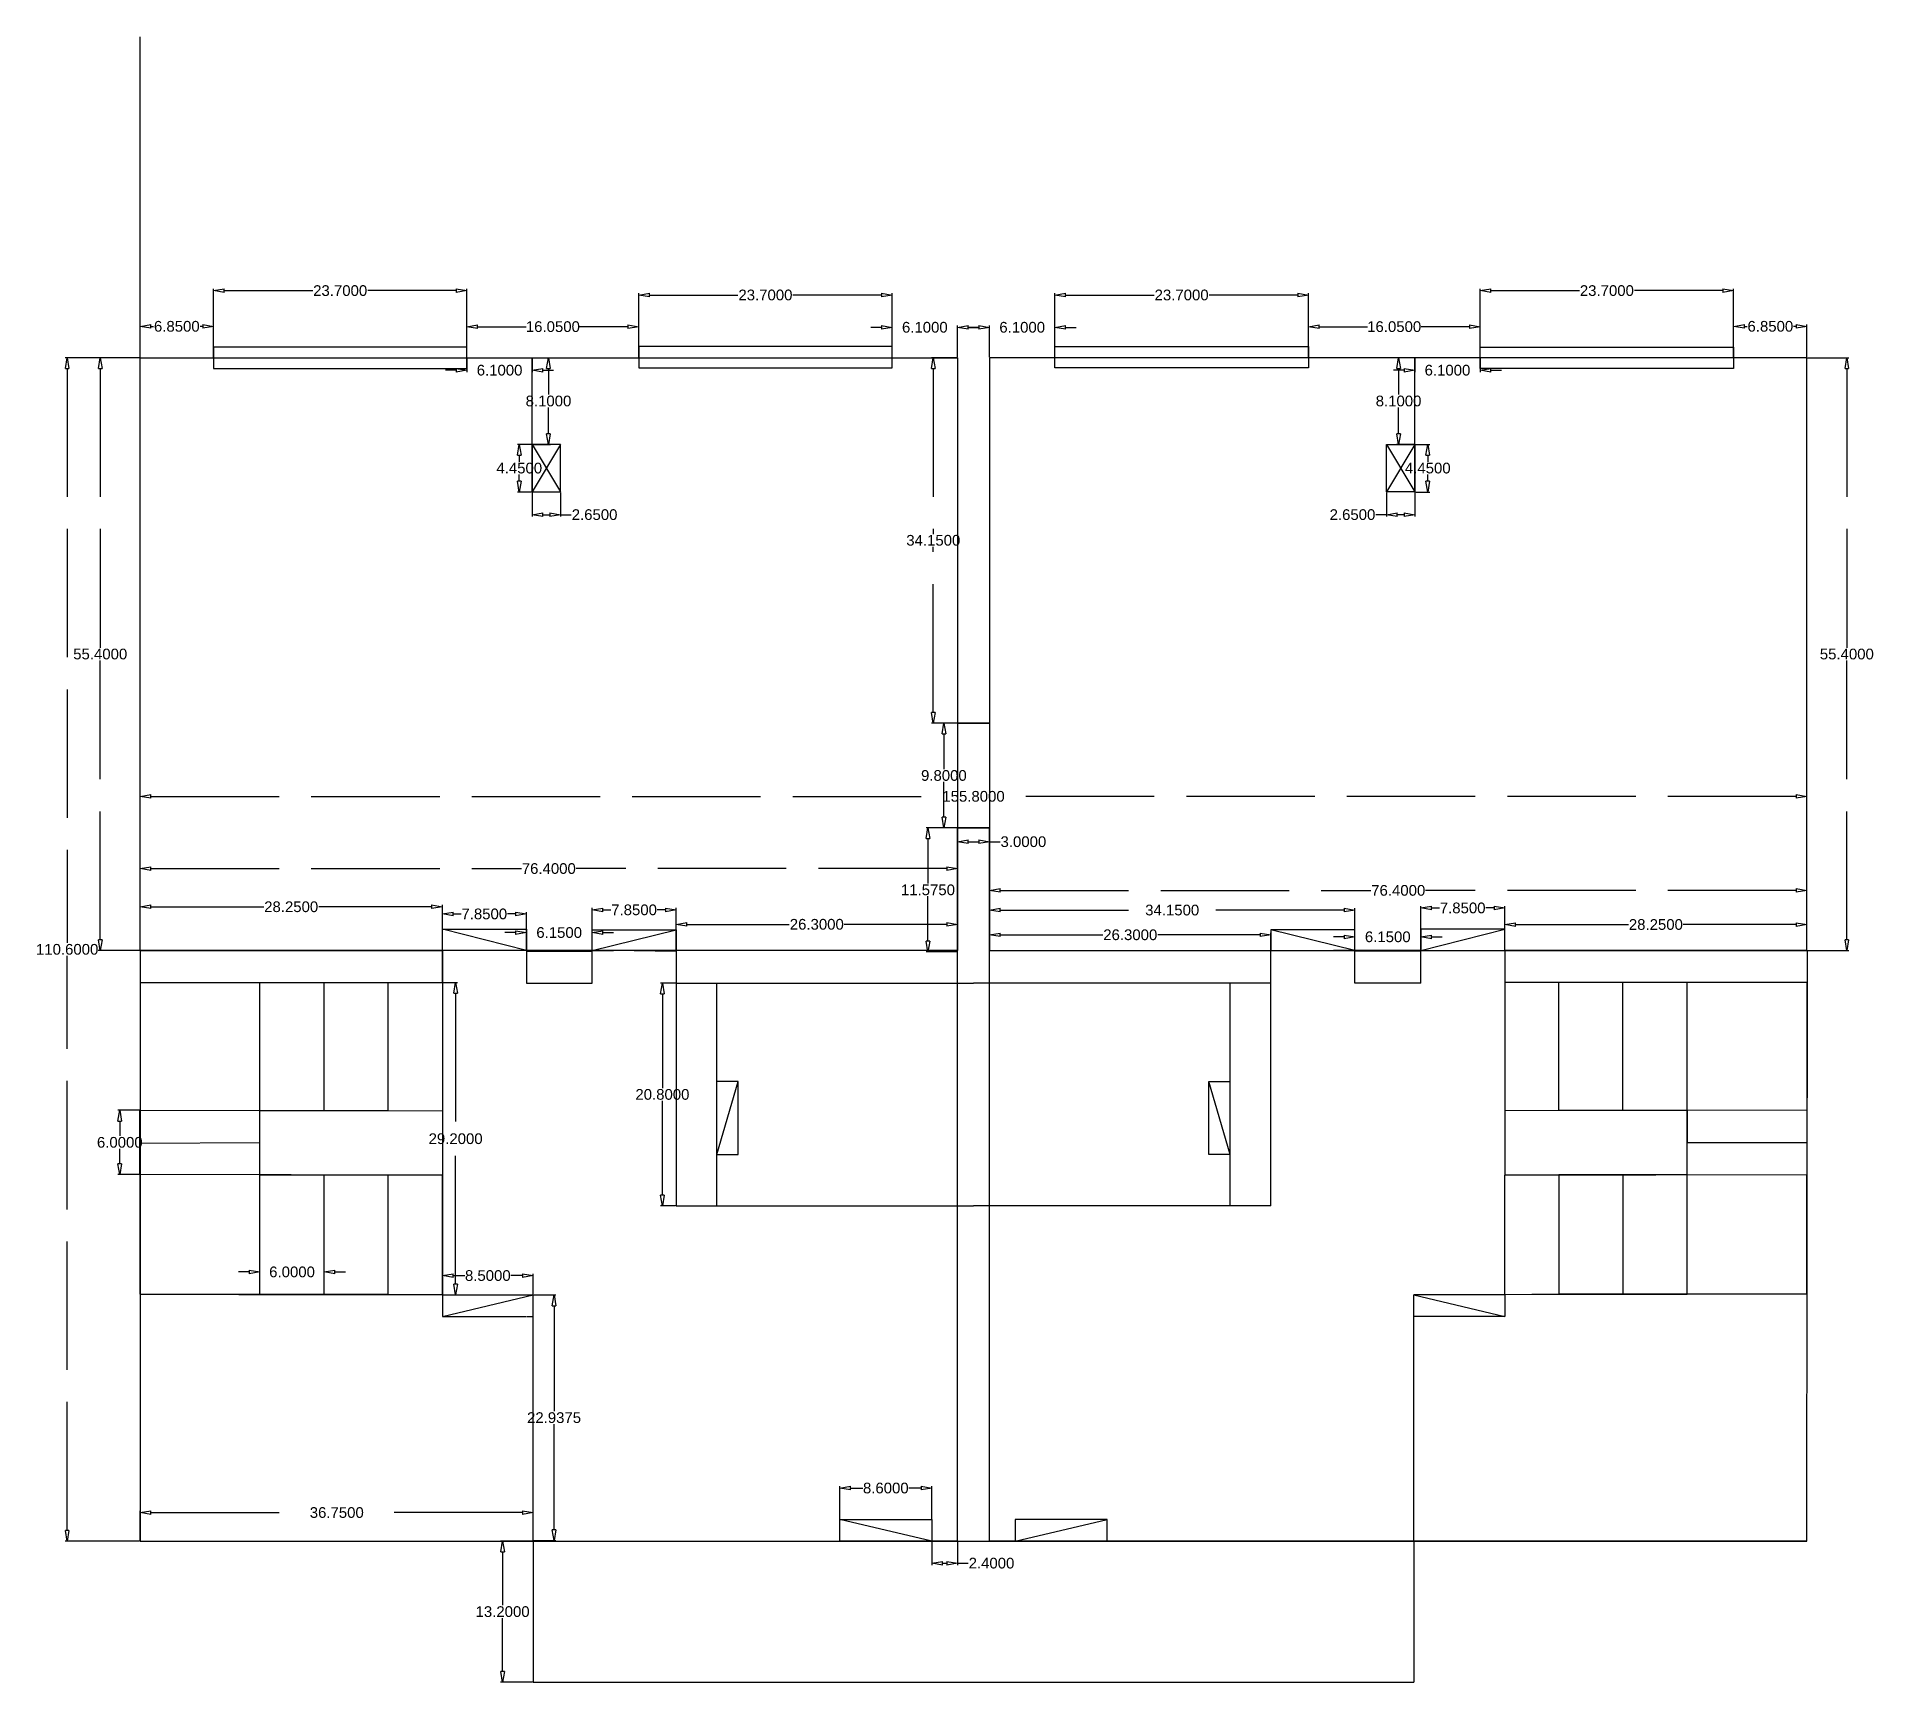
# Model space of a CAD drawing. Header units: inches. Extents: x -92 to 634, y 115 to 566.
# Drawn here: x 0.3 to 172, y 114.8 to 268.6 of the extents above; entities that cross this region are included whole.
import ezdxf

# ---------------------------------------------------------------- set-up
doc = ezdxf.new("R2010")
doc.units = ezdxf.units.IN
doc.header["$MEASUREMENT"] = 0
doc.linetypes.add('ACAD_ISO02W100', pattern=[15, 12, -3])
doc.linetypes.add('ACAD_ISO10W100', pattern=[18, 12, -3, 0, -3])
doc.styles.get("Standard").update_dxf_attribs({"font": 'Arial.ttf'})
doc.dimstyles.get("Standard").update_dxf_attribs({"dimtxt": 1, "dimasz": 1, "dimexe": 0.18, "dimexo": 0.0625, "dimgap": 0.09, "dimtad": 0, "dimtih": 1, "dimtoh": 1, "dimdec": 4, "dimzin": 0, "dimdsep": 46, "dimtxsty": 'Standard', "dimblk": 'CLOSEDBLANK', "dimblk1": 'CLOSEDBLANK', "dimblk2": 'CLOSEDBLANK', "dimcen": 0, "dimclrd": 4, "dimclre": 2, "dimadec": 0, "dimazin": 0, "dimtfac": 1, "dimtdec": 4, "dimtofl": 0, "dimtmove": 0, "dimatfit": 3, "dimldrblk": 'CLOSEDBLANK', "dimfxl": 1, "dimtolj": 1, "dimtzin": 0, "dimlwd": -3, "dimlwe": -3, "dimarcsym": 0})

msp = doc.modelspace()

# ---------------------------------------------------------------- blocks, each defined once
blk = doc.blocks.new('_ClosedBlank')
at = {"color": 0, "linetype": 'ByBlock', "lineweight": -2}
for p, q in [((-1, 0.17), (0, 0)), ((-1, 0.17), (-1, -0.17)), ((0, 0), (-1, -0.17))]:
    blk.add_line(p, q, dxfattribs=at)
blk = doc.blocks.new('*D3')
at = {"color": 2, "linetype": 'ACAD_ISO10W100', "lineweight": -3, "transparency": 16777216}
for p, q in [((10, 183.23), (10, 191)), ((86.4, 183.23), (86.4, 191))]:
    blk.add_line(p, q, dxfattribs=at)
at = {"color": 4, "linetype": 'ACAD_ISO02W100', "lineweight": -3, "transparency": 16777216}
for p, q in [((11, 190.82), (45.65, 190.82)), ((85.4, 190.82), (50.75, 190.82))]:
    blk.add_line(p, q, dxfattribs=at)
at = {"layer": 'Defpoints', "color": 0, "transparency": 16777216}
for p in [(86.4, 190.82), (10, 183.17), (86.4, 183.17)]:
    blk.add_point(p, dxfattribs=at)
at = {"color": 4, "lineweight": -3, "transparency": 16777216, "rotation": 180}
blk.add_blockref('_ClosedBlank', (10, 190.82), dxfattribs=at)
at = {"color": 4, "lineweight": -3, "transparency": 16777216}
blk.add_blockref('_ClosedBlank', (86.4, 190.82), dxfattribs=at)
at = {"color": 0, "transparency": 16777216, "insert": (48.2, 190.82), "char_height": 1, "attachment_point": 5}
blk.add_mtext('\\A1;76.4000', dxfattribs=at)
blk = doc.blocks.new('*D6')
at = {"color": 2, "linetype": 'ACAD_ISO10W100', "lineweight": -3, "transparency": 16777216}
for p, q in [((10, 183.23), (10, 187.43)), ((38.25, 183.23), (38.25, 187.43))]:
    blk.add_line(p, q, dxfattribs=at)
at = {"color": 4, "linetype": 'ACAD_ISO02W100', "lineweight": -3, "transparency": 16777216}
for p, q in [((11, 187.25), (21.56, 187.25)), ((37.25, 187.25), (26.69, 187.25))]:
    blk.add_line(p, q, dxfattribs=at)
at = {"layer": 'Defpoints', "color": 0, "transparency": 16777216}
for p in [(38.25, 187.25), (10, 183.17), (38.25, 183.17)]:
    blk.add_point(p, dxfattribs=at)
at = {"color": 4, "lineweight": -3, "transparency": 16777216, "rotation": 180}
blk.add_blockref('_ClosedBlank', (10, 187.25), dxfattribs=at)
at = {"color": 4, "lineweight": -3, "transparency": 16777216}
blk.add_blockref('_ClosedBlank', (38.25, 187.25), dxfattribs=at)
at = {"color": 0, "transparency": 16777216, "insert": (24.12, 187.25), "char_height": 1, "attachment_point": 5}
blk.add_mtext('\\A1;28.2500', dxfattribs=at)
blk = doc.blocks.new('*D7')
at = {"color": 2, "linetype": 'ACAD_ISO10W100', "lineweight": -3, "transparency": 16777216}
for p, q in [((38.25, 183.17), (38.25, 186.76)), ((46.1, 183.23), (46.1, 186.76))]:
    blk.add_line(p, q, dxfattribs=at)
at = {"color": 4, "linetype": 'ACAD_ISO02W100', "lineweight": -3, "transparency": 16777216}
for p, q in [((39.25, 186.58), (40.01, 186.58)), ((45.1, 186.58), (44.34, 186.58))]:
    blk.add_line(p, q, dxfattribs=at)
at = {"layer": 'Defpoints', "color": 0, "transparency": 16777216}
for p in [(46.1, 186.58), (38.25, 183.11), (46.1, 183.17)]:
    blk.add_point(p, dxfattribs=at)
at = {"color": 4, "lineweight": -3, "transparency": 16777216, "rotation": 180}
blk.add_blockref('_ClosedBlank', (38.25, 186.58), dxfattribs=at)
at = {"color": 4, "lineweight": -3, "transparency": 16777216}
blk.add_blockref('_ClosedBlank', (46.1, 186.58), dxfattribs=at)
at = {"color": 0, "transparency": 16777216, "insert": (42.17, 186.58), "char_height": 1, "attachment_point": 5}
blk.add_mtext('\\A1;7.8500', dxfattribs=at)
blk = doc.blocks.new('*D8')
at = {"color": 4, "linetype": 'ACAD_ISO02W100', "lineweight": -3, "transparency": 16777216}
for p, q in [((45.1, 184.84), (44.1, 184.84)), ((53.25, 184.84), (54.25, 184.84))]:
    blk.add_line(p, q, dxfattribs=at)
at = {"color": 2, "linetype": 'ACAD_ISO10W100', "lineweight": -3, "transparency": 16777216}
for p, q in [((46.1, 183.17), (46.1, 185.02)), ((52.25, 183.17), (52.25, 185.02))]:
    blk.add_line(p, q, dxfattribs=at)
at = {"layer": 'Defpoints', "color": 0, "transparency": 16777216}
for p in [(52.25, 184.84), (46.1, 183.11), (52.25, 183.11)]:
    blk.add_point(p, dxfattribs=at)
at = {"color": 4, "lineweight": -3, "transparency": 16777216}
blk.add_blockref('_ClosedBlank', (46.1, 184.84), dxfattribs=at)
at = {"color": 4, "lineweight": -3, "transparency": 16777216, "rotation": 180}
blk.add_blockref('_ClosedBlank', (52.25, 184.84), dxfattribs=at)
at = {"color": 0, "transparency": 16777216, "insert": (49.17, 184.84), "char_height": 1, "attachment_point": 5}
blk.add_mtext('\\A1;6.1500', dxfattribs=at)
blk = doc.blocks.new('*D9')
at = {"color": 2, "linetype": 'ACAD_ISO10W100', "lineweight": -3, "transparency": 16777216}
for p, q in [((52.25, 183.23), (52.25, 187.14)), ((60.1, 183.23), (60.1, 187.14))]:
    blk.add_line(p, q, dxfattribs=at)
at = {"color": 4, "linetype": 'ACAD_ISO02W100', "lineweight": -3, "transparency": 16777216}
for p, q in [((53.25, 186.96), (54.01, 186.96)), ((59.1, 186.96), (58.34, 186.96))]:
    blk.add_line(p, q, dxfattribs=at)
at = {"layer": 'Defpoints', "color": 0, "transparency": 16777216}
for p in [(60.1, 186.96), (52.25, 183.17), (60.1, 183.17)]:
    blk.add_point(p, dxfattribs=at)
at = {"color": 4, "lineweight": -3, "transparency": 16777216, "rotation": 180}
blk.add_blockref('_ClosedBlank', (52.25, 186.96), dxfattribs=at)
at = {"color": 4, "lineweight": -3, "transparency": 16777216}
blk.add_blockref('_ClosedBlank', (60.1, 186.96), dxfattribs=at)
at = {"color": 0, "transparency": 16777216, "insert": (56.17, 186.96), "char_height": 1, "attachment_point": 5}
blk.add_mtext('\\A1;7.8500', dxfattribs=at)
blk = doc.blocks.new('*D10')
at = {"color": 2, "linetype": 'ACAD_ISO10W100', "lineweight": -3, "transparency": 16777216}
for p, q in [((60.1, 183.23), (60.1, 185.79)), ((86.4, 183.17), (86.4, 185.79))]:
    blk.add_line(p, q, dxfattribs=at)
at = {"color": 4, "linetype": 'ACAD_ISO02W100', "lineweight": -3, "transparency": 16777216}
for p, q in [((61.1, 185.61), (70.68, 185.61)), ((85.4, 185.61), (75.82, 185.61))]:
    blk.add_line(p, q, dxfattribs=at)
at = {"layer": 'Defpoints', "color": 0, "transparency": 16777216}
for p in [(86.4, 185.61), (60.1, 183.17), (86.4, 183.11)]:
    blk.add_point(p, dxfattribs=at)
at = {"color": 4, "lineweight": -3, "transparency": 16777216, "rotation": 180}
blk.add_blockref('_ClosedBlank', (60.1, 185.61), dxfattribs=at)
at = {"color": 4, "lineweight": -3, "transparency": 16777216}
blk.add_blockref('_ClosedBlank', (86.4, 185.61), dxfattribs=at)
at = {"color": 0, "transparency": 16777216, "insert": (73.25, 185.61), "char_height": 1, "attachment_point": 5}
blk.add_mtext('\\A1;26.3000', dxfattribs=at)
blk = doc.blocks.new('*D11')
at = {"color": 2, "linetype": 'ACAD_ISO10W100', "lineweight": -3, "transparency": 16777216}
for p, q in [((9.94, 238.57), (6.09, 238.57)), ((9.94, 183.17), (6.09, 183.17))]:
    blk.add_line(p, q, dxfattribs=at)
at = {"color": 4, "linetype": 'ACAD_ISO02W100', "lineweight": -3, "transparency": 16777216}
for p, q in [((6.27, 237.57), (6.27, 211.47)), ((6.27, 184.17), (6.27, 210.27))]:
    blk.add_line(p, q, dxfattribs=at)
at = {"layer": 'Defpoints', "color": 0, "transparency": 16777216}
for p in [(10, 238.57), (6.27, 183.17), (10, 183.17)]:
    blk.add_point(p, dxfattribs=at)
at = {"color": 4, "lineweight": -3, "transparency": 16777216}
for p, rotation in [((6.27, 238.57), 90), ((6.27, 183.17), 270)]:
    blk.add_blockref('_ClosedBlank', p, dxfattribs=dict(at, rotation=rotation))
at = {"color": 0, "transparency": 16777216, "insert": (6.27, 210.87), "char_height": 1, "attachment_point": 5}
blk.add_mtext('\\A1;55.4000', dxfattribs=at)
blk = doc.blocks.new('*D12')
at = {"color": 2, "linetype": 'ACAD_ISO10W100', "lineweight": -3, "transparency": 16777216}
for p, q in [((10, 238.63), (10, 241.68)), ((16.85, 238.63), (16.85, 241.68))]:
    blk.add_line(p, q, dxfattribs=at)
at = {"color": 4, "linetype": 'ACAD_ISO02W100', "lineweight": -3, "transparency": 16777216}
for p, q in [((11, 241.5), (11.25, 241.5)), ((15.85, 241.5), (15.6, 241.5))]:
    blk.add_line(p, q, dxfattribs=at)
at = {"layer": 'Defpoints', "color": 0, "transparency": 16777216}
for p in [(16.85, 241.5), (10, 238.57), (16.85, 238.57)]:
    blk.add_point(p, dxfattribs=at)
at = {"color": 4, "lineweight": -3, "transparency": 16777216, "rotation": 180}
blk.add_blockref('_ClosedBlank', (10, 241.5), dxfattribs=at)
at = {"color": 4, "lineweight": -3, "transparency": 16777216}
blk.add_blockref('_ClosedBlank', (16.85, 241.5), dxfattribs=at)
at = {"color": 0, "transparency": 16777216, "insert": (13.43, 241.5), "char_height": 1, "attachment_point": 5}
blk.add_mtext('\\A1;6.8500', dxfattribs=at)
blk = doc.blocks.new('*D13')
at = {"color": 2, "linetype": 'ACAD_ISO10W100', "lineweight": -3, "transparency": 16777216}
for p, q in [((16.85, 238.7), (16.85, 245.02)), ((40.55, 238.63), (40.55, 245.02))]:
    blk.add_line(p, q, dxfattribs=at)
at = {"color": 4, "linetype": 'ACAD_ISO02W100', "lineweight": -3, "transparency": 16777216}
for p, q in [((17.85, 244.84), (26.13, 244.84)), ((39.55, 244.84), (31.27, 244.84))]:
    blk.add_line(p, q, dxfattribs=at)
at = {"layer": 'Defpoints', "color": 0, "transparency": 16777216}
for p in [(40.55, 244.84), (16.85, 238.63), (40.55, 238.57)]:
    blk.add_point(p, dxfattribs=at)
at = {"color": 4, "lineweight": -3, "transparency": 16777216, "rotation": 180}
blk.add_blockref('_ClosedBlank', (16.85, 244.84), dxfattribs=at)
at = {"color": 4, "lineweight": -3, "transparency": 16777216}
blk.add_blockref('_ClosedBlank', (40.55, 244.84), dxfattribs=at)
at = {"color": 0, "transparency": 16777216, "insert": (28.7, 244.84), "char_height": 1, "attachment_point": 5}
blk.add_mtext('\\A1;23.7000', dxfattribs=at)
blk = doc.blocks.new('*D14')
at = {"color": 2, "linetype": 'ACAD_ISO10W100', "lineweight": -3, "transparency": 16777216}
for p, q in [((40.55, 238.7), (40.55, 241.65)), ((56.6, 238.63), (56.6, 241.65))]:
    blk.add_line(p, q, dxfattribs=at)
at = {"color": 4, "linetype": 'ACAD_ISO02W100', "lineweight": -3, "transparency": 16777216}
for p, q in [((41.55, 241.47), (46.07, 241.47)), ((55.6, 241.47), (51.08, 241.47))]:
    blk.add_line(p, q, dxfattribs=at)
at = {"layer": 'Defpoints', "color": 0, "transparency": 16777216}
for p in [(56.6, 241.47), (40.55, 238.63), (56.6, 238.57)]:
    blk.add_point(p, dxfattribs=at)
at = {"color": 4, "lineweight": -3, "transparency": 16777216, "rotation": 180}
blk.add_blockref('_ClosedBlank', (40.55, 241.47), dxfattribs=at)
at = {"color": 4, "lineweight": -3, "transparency": 16777216}
blk.add_blockref('_ClosedBlank', (56.6, 241.47), dxfattribs=at)
at = {"color": 0, "transparency": 16777216, "insert": (48.58, 241.47), "char_height": 1, "attachment_point": 5}
blk.add_mtext('\\A1;16.0500', dxfattribs=at)
blk = doc.blocks.new('*D15')
at = {"color": 2, "linetype": 'ACAD_ISO10W100', "lineweight": -3, "transparency": 16777216}
for p, q in [((56.6, 238.63), (56.6, 244.61)), ((80.3, 238.63), (80.3, 244.61))]:
    blk.add_line(p, q, dxfattribs=at)
at = {"color": 4, "linetype": 'ACAD_ISO02W100', "lineweight": -3, "transparency": 16777216}
for p, q in [((57.6, 244.43), (65.88, 244.43)), ((79.3, 244.43), (71.02, 244.43))]:
    blk.add_line(p, q, dxfattribs=at)
at = {"layer": 'Defpoints', "color": 0, "transparency": 16777216}
for p in [(80.3, 244.43), (56.6, 238.57), (80.3, 238.57)]:
    blk.add_point(p, dxfattribs=at)
at = {"color": 4, "lineweight": -3, "transparency": 16777216, "rotation": 180}
blk.add_blockref('_ClosedBlank', (56.6, 244.43), dxfattribs=at)
at = {"color": 4, "lineweight": -3, "transparency": 16777216}
blk.add_blockref('_ClosedBlank', (80.3, 244.43), dxfattribs=at)
at = {"color": 0, "transparency": 16777216, "insert": (68.45, 244.43), "char_height": 1, "attachment_point": 5}
blk.add_mtext('\\A1;23.7000', dxfattribs=at)
blk = doc.blocks.new('*D16')
at = {"color": 4, "linetype": 'ACAD_ISO02W100', "lineweight": -3, "transparency": 16777216}
for p, q in [((79.3, 241.41), (78.3, 241.41)), ((87.4, 241.41), (88.4, 241.41))]:
    blk.add_line(p, q, dxfattribs=at)
at = {"color": 2, "linetype": 'ACAD_ISO10W100', "lineweight": -3, "transparency": 16777216}
for p, q in [((80.3, 238.7), (80.3, 241.59)), ((86.4, 238.63), (86.4, 241.59))]:
    blk.add_line(p, q, dxfattribs=at)
at = {"layer": 'Defpoints', "color": 0, "transparency": 16777216}
for p in [(86.4, 241.41), (80.3, 238.63), (86.4, 238.57)]:
    blk.add_point(p, dxfattribs=at)
at = {"color": 4, "lineweight": -3, "transparency": 16777216}
blk.add_blockref('_ClosedBlank', (80.3, 241.41), dxfattribs=at)
at = {"color": 4, "lineweight": -3, "transparency": 16777216, "rotation": 180}
blk.add_blockref('_ClosedBlank', (86.4, 241.41), dxfattribs=at)
at = {"color": 0, "transparency": 16777216, "insert": (83.35, 241.41), "char_height": 1, "attachment_point": 5}
blk.add_mtext('\\A1;6.1000', dxfattribs=at)
blk = doc.blocks.new('*D17')
at = {"color": 2, "linetype": 'ACAD_ISO10W100', "lineweight": -3, "transparency": 16777216}
for p, q in [((86.34, 238.57), (83.96, 238.57)), ((86.34, 204.42), (83.96, 204.42))]:
    blk.add_line(p, q, dxfattribs=at)
at = {"color": 4, "linetype": 'ACAD_ISO02W100', "lineweight": -3, "transparency": 16777216}
for p, q in [((84.14, 237.57), (84.14, 222.09)), ((84.14, 205.42), (84.14, 220.9))]:
    blk.add_line(p, q, dxfattribs=at)
at = {"layer": 'Defpoints', "color": 0, "transparency": 16777216}
for p in [(86.4, 238.57), (84.14, 204.42), (86.4, 204.42)]:
    blk.add_point(p, dxfattribs=at)
at = {"color": 4, "lineweight": -3, "transparency": 16777216}
for p, rotation in [((84.14, 238.57), 90), ((84.14, 204.42), 270)]:
    blk.add_blockref('_ClosedBlank', p, dxfattribs=dict(at, rotation=rotation))
at = {"color": 0, "transparency": 16777216, "insert": (84.14, 221.5), "char_height": 1, "attachment_point": 5}
blk.add_mtext('\\A1;34.1500', dxfattribs=at)
blk = doc.blocks.new('*D18')
at = {"color": 2, "linetype": 'ACAD_ISO10W100', "lineweight": -3, "transparency": 16777216}
for p, q in [((86.34, 204.42), (84.95, 204.42)), ((86.34, 194.62), (84.95, 194.62))]:
    blk.add_line(p, q, dxfattribs=at)
at = {"color": 4, "linetype": 'ACAD_ISO02W100', "lineweight": -3, "transparency": 16777216}
for p, q in [((85.13, 203.42), (85.13, 200.12)), ((85.13, 195.62), (85.13, 198.92))]:
    blk.add_line(p, q, dxfattribs=at)
at = {"layer": 'Defpoints', "color": 0, "transparency": 16777216}
for p in [(86.4, 204.42), (85.13, 194.62), (86.4, 194.62)]:
    blk.add_point(p, dxfattribs=at)
at = {"color": 4, "lineweight": -3, "transparency": 16777216}
for p, rotation in [((85.13, 204.42), 90), ((85.13, 194.62), 270)]:
    blk.add_blockref('_ClosedBlank', p, dxfattribs=dict(at, rotation=rotation))
at = {"color": 0, "transparency": 16777216, "insert": (85.13, 199.52), "char_height": 1, "attachment_point": 5}
blk.add_mtext('\\A1;9.8000', dxfattribs=at)
blk = doc.blocks.new('*D19')
at = {"color": 2, "linetype": 'ACAD_ISO10W100', "lineweight": -3, "transparency": 16777216}
for p, q in [((86.34, 194.62), (83.46, 194.62)), ((86.34, 183.05), (83.46, 183.05))]:
    blk.add_line(p, q, dxfattribs=at)
at = {"color": 4, "linetype": 'ACAD_ISO02W100', "lineweight": -3, "transparency": 16777216}
for p, q in [((83.64, 193.62), (83.64, 189.43)), ((83.64, 184.05), (83.64, 188.24))]:
    blk.add_line(p, q, dxfattribs=at)
at = {"layer": 'Defpoints', "color": 0, "transparency": 16777216}
for p in [(83.64, 194.62), (86.4, 194.62), (86.4, 183.05)]:
    blk.add_point(p, dxfattribs=at)
at = {"color": 4, "lineweight": -3, "transparency": 16777216}
for p, rotation in [((83.64, 194.62), 90), ((83.64, 183.05), 270)]:
    blk.add_blockref('_ClosedBlank', p, dxfattribs=dict(at, rotation=rotation))
at = {"color": 0, "transparency": 16777216, "insert": (83.64, 188.83), "char_height": 1, "attachment_point": 5}
blk.add_mtext('\\A1;11.5750', dxfattribs=at)
blk = doc.blocks.new('*D20')
at = {"color": 2, "linetype": 'ACAD_ISO10W100', "lineweight": -3, "transparency": 16777216}
for p, q in [((86.4, 194.56), (86.4, 193.15)), ((89.4, 194.56), (89.4, 193.15))]:
    blk.add_line(p, q, dxfattribs=at)
at = {"color": 4, "linetype": 'ACAD_ISO02W100', "lineweight": -3, "transparency": 16777216}
for p, q in [((87.4, 193.33), (88.4, 193.33)), ((89.4, 193.33), (90.4, 193.33))]:
    blk.add_line(p, q, dxfattribs=at)
at = {"layer": 'Defpoints', "color": 0, "transparency": 16777216}
for p in [(86.4, 194.62), (89.4, 194.62), (89.4, 193.33)]:
    blk.add_point(p, dxfattribs=at)
at = {"color": 4, "lineweight": -3, "transparency": 16777216, "rotation": 180}
blk.add_blockref('_ClosedBlank', (86.4, 193.33), dxfattribs=at)
at = {"color": 4, "lineweight": -3, "transparency": 16777216}
blk.add_blockref('_ClosedBlank', (89.4, 193.33), dxfattribs=at)
at = {"color": 0, "transparency": 16777216, "insert": (92.56, 193.33), "char_height": 1, "attachment_point": 5}
blk.add_mtext('\\A1;3.0000', dxfattribs=at)
blk = doc.blocks.new('*D21')
at = {"color": 2, "linetype": 'ACAD_ISO10W100', "lineweight": -3, "transparency": 16777216}
for p, q in [((46.65, 225.96), (46.65, 223.72)), ((49.3, 225.96), (49.3, 223.72))]:
    blk.add_line(p, q, dxfattribs=at)
at = {"color": 4, "linetype": 'ACAD_ISO02W100', "lineweight": -3, "transparency": 16777216}
for p, q in [((47.65, 223.9), (48.3, 223.9)), ((49.3, 223.9), (50.3, 223.9))]:
    blk.add_line(p, q, dxfattribs=at)
at = {"layer": 'Defpoints', "color": 0, "transparency": 16777216}
for p in [(46.65, 226.02), (49.3, 226.02), (49.3, 223.9)]:
    blk.add_point(p, dxfattribs=at)
at = {"color": 4, "lineweight": -3, "transparency": 16777216, "rotation": 180}
blk.add_blockref('_ClosedBlank', (46.65, 223.9), dxfattribs=at)
at = {"color": 4, "lineweight": -3, "transparency": 16777216}
blk.add_blockref('_ClosedBlank', (49.3, 223.9), dxfattribs=at)
at = {"color": 0, "transparency": 16777216, "insert": (52.48, 223.9), "char_height": 1, "attachment_point": 5}
blk.add_mtext('\\A1;2.6500', dxfattribs=at)
blk = doc.blocks.new('*D22')
at = {"color": 2, "linetype": 'ACAD_ISO10W100', "lineweight": -3, "transparency": 16777216}
for p, q in [((46.59, 230.47), (45.26, 230.47)), ((46.59, 226.02), (45.26, 226.02))]:
    blk.add_line(p, q, dxfattribs=at)
at = {"color": 4, "linetype": 'ACAD_ISO02W100', "lineweight": -3, "transparency": 16777216}
for p, q in [((45.44, 229.47), (45.44, 228.84)), ((45.44, 227.02), (45.44, 227.65))]:
    blk.add_line(p, q, dxfattribs=at)
at = {"layer": 'Defpoints', "color": 0, "transparency": 16777216}
for p in [(46.65, 230.47), (45.44, 226.02), (46.65, 226.02)]:
    blk.add_point(p, dxfattribs=at)
at = {"color": 4, "lineweight": -3, "transparency": 16777216}
for p, rotation in [((45.44, 230.47), 90), ((45.44, 226.02), 270)]:
    blk.add_blockref('_ClosedBlank', p, dxfattribs=dict(at, rotation=rotation))
at = {"color": 0, "transparency": 16777216, "insert": (45.44, 228.25), "char_height": 1, "attachment_point": 5}
blk.add_mtext('\\A1;4.4500', dxfattribs=at)
blk = doc.blocks.new('*D23')
at = {"color": 2, "linetype": 'ACAD_ISO10W100', "lineweight": -3, "transparency": 16777216}
for p, q in [((46.52, 230.47), (45.26, 230.47)), ((46.59, 226.02), (45.26, 226.02))]:
    blk.add_line(p, q, dxfattribs=at)
at = {"color": 4, "linetype": 'ACAD_ISO02W100', "lineweight": -3, "transparency": 16777216}
for p, q in [((45.44, 229.47), (45.44, 228.84)), ((45.44, 227.02), (45.44, 227.65))]:
    blk.add_line(p, q, dxfattribs=at)
at = {"layer": 'Defpoints', "color": 0, "transparency": 16777216}
for p in [(45.44, 230.47), (46.59, 230.47), (46.65, 226.02)]:
    blk.add_point(p, dxfattribs=at)
at = {"color": 4, "lineweight": -3, "transparency": 16777216}
for p, rotation in [((45.44, 230.47), 90), ((45.44, 226.02), 270)]:
    blk.add_blockref('_ClosedBlank', p, dxfattribs=dict(at, rotation=rotation))
at = {"color": 0, "transparency": 16777216, "insert": (45.44, 228.25), "char_height": 1, "attachment_point": 5}
blk.add_mtext('\\A1;4.4500', dxfattribs=at)
blk = doc.blocks.new('*D24')
at = {"color": 4, "linetype": 'ACAD_ISO02W100', "lineweight": -3, "transparency": 16777216}
for p, q in [((39.55, 237.4), (38.55, 237.4)), ((47.65, 237.4), (48.65, 237.4))]:
    blk.add_line(p, q, dxfattribs=at)
at = {"color": 2, "linetype": 'ACAD_ISO10W100', "lineweight": -3, "transparency": 16777216}
for p, q in [((40.55, 238.51), (40.55, 237.22)), ((46.65, 238.51), (46.65, 237.22))]:
    blk.add_line(p, q, dxfattribs=at)
at = {"layer": 'Defpoints', "color": 0, "transparency": 16777216}
for p in [(40.55, 238.57), (40.55, 237.4), (46.65, 238.57)]:
    blk.add_point(p, dxfattribs=at)
at = {"color": 4, "lineweight": -3, "transparency": 16777216}
blk.add_blockref('_ClosedBlank', (40.55, 237.4), dxfattribs=at)
at = {"color": 4, "lineweight": -3, "transparency": 16777216, "rotation": 180}
blk.add_blockref('_ClosedBlank', (46.65, 237.4), dxfattribs=at)
at = {"color": 0, "transparency": 16777216, "insert": (43.6, 237.4), "char_height": 1, "attachment_point": 5}
blk.add_mtext('\\A1;6.1000', dxfattribs=at)
blk = doc.blocks.new('*D25')
at = {"color": 2, "linetype": 'ACAD_ISO10W100', "lineweight": -3, "transparency": 16777216}
for p, q in [((46.71, 238.57), (48.35, 238.57)), ((46.71, 230.47), (48.35, 230.47))]:
    blk.add_line(p, q, dxfattribs=at)
at = {"color": 4, "linetype": 'ACAD_ISO02W100', "lineweight": -3, "transparency": 16777216}
for p, q in [((48.17, 237.57), (48.17, 235.12)), ((48.17, 231.47), (48.17, 233.92))]:
    blk.add_line(p, q, dxfattribs=at)
at = {"layer": 'Defpoints', "color": 0, "transparency": 16777216}
for p in [(46.65, 238.57), (46.65, 230.47), (48.17, 230.47)]:
    blk.add_point(p, dxfattribs=at)
at = {"color": 4, "lineweight": -3, "transparency": 16777216}
for p, rotation in [((48.17, 238.57), 90), ((48.17, 230.47), 270)]:
    blk.add_blockref('_ClosedBlank', p, dxfattribs=dict(at, rotation=rotation))
at = {"color": 0, "transparency": 16777216, "insert": (48.17, 234.52), "char_height": 1, "attachment_point": 5}
blk.add_mtext('\\A1;8.1000', dxfattribs=at)
blk = doc.blocks.new('*D26')
at = {"color": 2, "linetype": 'ACAD_ISO10W100', "lineweight": -3, "transparency": 16777216}
for p, q in [((89.4, 183.23), (89.4, 188.96)), ((165.8, 183.23), (165.8, 188.96))]:
    blk.add_line(p, q, dxfattribs=at)
at = {"color": 4, "linetype": 'ACAD_ISO02W100', "lineweight": -3, "transparency": 16777216}
for p, q in [((90.4, 188.78), (125.05, 188.78)), ((164.8, 188.78), (130.15, 188.78))]:
    blk.add_line(p, q, dxfattribs=at)
at = {"layer": 'Defpoints', "color": 0, "transparency": 16777216}
for p in [(89.4, 188.78), (89.4, 183.17), (165.8, 183.17)]:
    blk.add_point(p, dxfattribs=at)
at = {"color": 4, "lineweight": -3, "transparency": 16777216, "rotation": 180}
blk.add_blockref('_ClosedBlank', (89.4, 188.78), dxfattribs=at)
at = {"color": 4, "lineweight": -3, "transparency": 16777216}
blk.add_blockref('_ClosedBlank', (165.8, 188.78), dxfattribs=at)
at = {"color": 0, "transparency": 16777216, "insert": (127.6, 188.78), "char_height": 1, "attachment_point": 5}
blk.add_mtext('\\A1;76.4000', dxfattribs=at)
blk = doc.blocks.new('*D27')
at = {"color": 2, "linetype": 'ACAD_ISO10W100', "lineweight": -3, "transparency": 16777216}
for p, q in [((137.55, 183.23), (137.55, 185.77)), ((165.8, 183.23), (165.8, 185.77))]:
    blk.add_line(p, q, dxfattribs=at)
at = {"color": 4, "linetype": 'ACAD_ISO02W100', "lineweight": -3, "transparency": 16777216}
for p, q in [((138.55, 185.59), (149.11, 185.59)), ((164.8, 185.59), (154.24, 185.59))]:
    blk.add_line(p, q, dxfattribs=at)
at = {"layer": 'Defpoints', "color": 0, "transparency": 16777216}
for p in [(137.55, 185.59), (137.55, 183.17), (165.8, 183.17)]:
    blk.add_point(p, dxfattribs=at)
at = {"color": 4, "lineweight": -3, "transparency": 16777216, "rotation": 180}
blk.add_blockref('_ClosedBlank', (137.55, 185.59), dxfattribs=at)
at = {"color": 4, "lineweight": -3, "transparency": 16777216}
blk.add_blockref('_ClosedBlank', (165.8, 185.59), dxfattribs=at)
at = {"color": 0, "transparency": 16777216, "insert": (151.68, 185.59), "char_height": 1, "attachment_point": 5}
blk.add_mtext('\\A1;28.2500', dxfattribs=at)
blk = doc.blocks.new('*D28')
at = {"color": 2, "linetype": 'ACAD_ISO10W100', "lineweight": -3, "transparency": 16777216}
for p, q in [((129.7, 183.23), (129.7, 187.32)), ((137.55, 183.17), (137.55, 187.32))]:
    blk.add_line(p, q, dxfattribs=at)
at = {"color": 4, "linetype": 'ACAD_ISO02W100', "lineweight": -3, "transparency": 16777216}
for p, q in [((130.7, 187.14), (131.46, 187.14)), ((136.55, 187.14), (135.79, 187.14))]:
    blk.add_line(p, q, dxfattribs=at)
at = {"layer": 'Defpoints', "color": 0, "transparency": 16777216}
for p in [(129.7, 187.14), (129.7, 183.17), (137.55, 183.11)]:
    blk.add_point(p, dxfattribs=at)
at = {"color": 4, "lineweight": -3, "transparency": 16777216, "rotation": 180}
blk.add_blockref('_ClosedBlank', (129.7, 187.14), dxfattribs=at)
at = {"color": 4, "lineweight": -3, "transparency": 16777216}
blk.add_blockref('_ClosedBlank', (137.55, 187.14), dxfattribs=at)
at = {"color": 0, "transparency": 16777216, "insert": (133.62, 187.14), "char_height": 1, "attachment_point": 5}
blk.add_mtext('\\A1;7.8500', dxfattribs=at)
blk = doc.blocks.new('*D29')
at = {"color": 4, "linetype": 'ACAD_ISO02W100', "lineweight": -3, "transparency": 16777216}
for p, q in [((122.55, 184.44), (121.55, 184.44)), ((130.7, 184.44), (131.7, 184.44))]:
    blk.add_line(p, q, dxfattribs=at)
at = {"color": 2, "linetype": 'ACAD_ISO10W100', "lineweight": -3, "transparency": 16777216}
for p, q in [((123.55, 183.17), (123.55, 184.62)), ((129.7, 183.17), (129.7, 184.62))]:
    blk.add_line(p, q, dxfattribs=at)
at = {"layer": 'Defpoints', "color": 0, "transparency": 16777216}
for p in [(123.55, 184.44), (123.55, 183.11), (129.7, 183.11)]:
    blk.add_point(p, dxfattribs=at)
at = {"color": 4, "lineweight": -3, "transparency": 16777216}
blk.add_blockref('_ClosedBlank', (123.55, 184.44), dxfattribs=at)
at = {"color": 4, "lineweight": -3, "transparency": 16777216, "rotation": 180}
blk.add_blockref('_ClosedBlank', (129.7, 184.44), dxfattribs=at)
at = {"color": 0, "transparency": 16777216, "insert": (126.62, 184.44), "char_height": 1, "attachment_point": 5}
blk.add_mtext('\\A1;6.1500', dxfattribs=at)
blk = doc.blocks.new('*D30')
at = {"color": 2, "linetype": 'ACAD_ISO10W100', "lineweight": -3, "transparency": 16777216}
for p, q in [((89.4, 183.23), (89.4, 187.12)), ((123.55, 183.23), (123.55, 187.12))]:
    blk.add_line(p, q, dxfattribs=at)
at = {"color": 4, "linetype": 'ACAD_ISO02W100', "lineweight": -3, "transparency": 16777216}
for p, q in [((90.4, 186.94), (103.93, 186.94)), ((122.55, 186.94), (109.02, 186.94))]:
    blk.add_line(p, q, dxfattribs=at)
at = {"layer": 'Defpoints', "color": 0, "transparency": 16777216}
for p in [(89.4, 186.94), (89.4, 183.17), (123.55, 183.17)]:
    blk.add_point(p, dxfattribs=at)
at = {"color": 4, "lineweight": -3, "transparency": 16777216, "rotation": 180}
blk.add_blockref('_ClosedBlank', (89.4, 186.94), dxfattribs=at)
at = {"color": 4, "lineweight": -3, "transparency": 16777216}
blk.add_blockref('_ClosedBlank', (123.55, 186.94), dxfattribs=at)
at = {"color": 0, "transparency": 16777216, "insert": (106.47, 186.94), "char_height": 1, "attachment_point": 5}
blk.add_mtext('\\A1;34.1500', dxfattribs=at)
blk = doc.blocks.new('*D31')
at = {"color": 2, "linetype": 'ACAD_ISO10W100', "lineweight": -3, "transparency": 16777216}
for p, q in [((89.4, 183.17), (89.4, 184.81)), ((115.7, 183.23), (115.7, 184.81))]:
    blk.add_line(p, q, dxfattribs=at)
at = {"color": 4, "linetype": 'ACAD_ISO02W100', "lineweight": -3, "transparency": 16777216}
for p, q in [((90.4, 184.63), (99.98, 184.63)), ((114.7, 184.63), (105.12, 184.63))]:
    blk.add_line(p, q, dxfattribs=at)
at = {"layer": 'Defpoints', "color": 0, "transparency": 16777216}
for p in [(89.4, 184.63), (89.4, 183.11), (115.7, 183.17)]:
    blk.add_point(p, dxfattribs=at)
at = {"color": 4, "lineweight": -3, "transparency": 16777216, "rotation": 180}
blk.add_blockref('_ClosedBlank', (89.4, 184.63), dxfattribs=at)
at = {"color": 4, "lineweight": -3, "transparency": 16777216}
blk.add_blockref('_ClosedBlank', (115.7, 184.63), dxfattribs=at)
at = {"color": 0, "transparency": 16777216, "insert": (102.55, 184.63), "char_height": 1, "attachment_point": 5}
blk.add_mtext('\\A1;26.3000', dxfattribs=at)
blk = doc.blocks.new('*D32')
at = {"color": 2, "linetype": 'ACAD_ISO10W100', "lineweight": -3, "transparency": 16777216}
for p, q in [((165.86, 238.57), (169.71, 238.57)), ((165.86, 183.17), (169.71, 183.17))]:
    blk.add_line(p, q, dxfattribs=at)
at = {"color": 4, "linetype": 'ACAD_ISO02W100', "lineweight": -3, "transparency": 16777216}
for p, q in [((169.53, 237.57), (169.53, 211.47)), ((169.53, 184.17), (169.53, 210.27))]:
    blk.add_line(p, q, dxfattribs=at)
at = {"layer": 'Defpoints', "color": 0, "transparency": 16777216}
for p in [(165.8, 238.57), (165.8, 183.17), (169.53, 183.17)]:
    blk.add_point(p, dxfattribs=at)
at = {"color": 4, "lineweight": -3, "transparency": 16777216}
for p, rotation in [((169.53, 238.57), 90), ((169.53, 183.17), 270)]:
    blk.add_blockref('_ClosedBlank', p, dxfattribs=dict(at, rotation=rotation))
at = {"color": 0, "transparency": 16777216, "insert": (169.53, 210.87), "char_height": 1, "attachment_point": 5}
blk.add_mtext('\\A1;55.4000', dxfattribs=at)
blk = doc.blocks.new('*D33')
at = {"color": 2, "linetype": 'ACAD_ISO10W100', "lineweight": -3, "transparency": 16777216}
for p, q in [((158.95, 238.63), (158.95, 241.68)), ((165.8, 238.63), (165.8, 241.68))]:
    blk.add_line(p, q, dxfattribs=at)
at = {"color": 4, "linetype": 'ACAD_ISO02W100', "lineweight": -3, "transparency": 16777216}
for p, q in [((159.95, 241.5), (160.2, 241.5)), ((164.8, 241.5), (164.55, 241.5))]:
    blk.add_line(p, q, dxfattribs=at)
at = {"layer": 'Defpoints', "color": 0, "transparency": 16777216}
for p in [(158.95, 241.5), (158.95, 238.57), (165.8, 238.57)]:
    blk.add_point(p, dxfattribs=at)
at = {"color": 4, "lineweight": -3, "transparency": 16777216, "rotation": 180}
blk.add_blockref('_ClosedBlank', (158.95, 241.5), dxfattribs=at)
at = {"color": 4, "lineweight": -3, "transparency": 16777216}
blk.add_blockref('_ClosedBlank', (165.8, 241.5), dxfattribs=at)
at = {"color": 0, "transparency": 16777216, "insert": (162.38, 241.5), "char_height": 1, "attachment_point": 5}
blk.add_mtext('\\A1;6.8500', dxfattribs=at)
blk = doc.blocks.new('*D34')
at = {"color": 2, "linetype": 'ACAD_ISO10W100', "lineweight": -3, "transparency": 16777216}
for p, q in [((135.25, 238.63), (135.25, 245.02)), ((158.95, 238.7), (158.95, 245.02))]:
    blk.add_line(p, q, dxfattribs=at)
at = {"color": 4, "linetype": 'ACAD_ISO02W100', "lineweight": -3, "transparency": 16777216}
for p, q in [((136.25, 244.84), (144.53, 244.84)), ((157.95, 244.84), (149.67, 244.84))]:
    blk.add_line(p, q, dxfattribs=at)
at = {"layer": 'Defpoints', "color": 0, "transparency": 16777216}
for p in [(135.25, 244.84), (158.95, 238.63), (135.25, 238.57)]:
    blk.add_point(p, dxfattribs=at)
at = {"color": 4, "lineweight": -3, "transparency": 16777216, "rotation": 180}
blk.add_blockref('_ClosedBlank', (135.25, 244.84), dxfattribs=at)
at = {"color": 4, "lineweight": -3, "transparency": 16777216}
blk.add_blockref('_ClosedBlank', (158.95, 244.84), dxfattribs=at)
at = {"color": 0, "transparency": 16777216, "insert": (147.1, 244.84), "char_height": 1, "attachment_point": 5}
blk.add_mtext('\\A1;23.7000', dxfattribs=at)
blk = doc.blocks.new('*D35')
at = {"color": 2, "linetype": 'ACAD_ISO10W100', "lineweight": -3, "transparency": 16777216}
for p, q in [((119.2, 238.63), (119.2, 241.65)), ((135.25, 238.7), (135.25, 241.65))]:
    blk.add_line(p, q, dxfattribs=at)
at = {"color": 4, "linetype": 'ACAD_ISO02W100', "lineweight": -3, "transparency": 16777216}
for p, q in [((120.2, 241.47), (124.72, 241.47)), ((134.25, 241.47), (129.73, 241.47))]:
    blk.add_line(p, q, dxfattribs=at)
at = {"layer": 'Defpoints', "color": 0, "transparency": 16777216}
for p in [(119.2, 241.47), (135.25, 238.63), (119.2, 238.57)]:
    blk.add_point(p, dxfattribs=at)
at = {"color": 4, "lineweight": -3, "transparency": 16777216, "rotation": 180}
blk.add_blockref('_ClosedBlank', (119.2, 241.47), dxfattribs=at)
at = {"color": 4, "lineweight": -3, "transparency": 16777216}
blk.add_blockref('_ClosedBlank', (135.25, 241.47), dxfattribs=at)
at = {"color": 0, "transparency": 16777216, "insert": (127.22, 241.47), "char_height": 1, "attachment_point": 5}
blk.add_mtext('\\A1;16.0500', dxfattribs=at)
blk = doc.blocks.new('*D36')
at = {"color": 2, "linetype": 'ACAD_ISO10W100', "lineweight": -3, "transparency": 16777216}
for p, q in [((95.5, 238.63), (95.5, 244.61)), ((119.2, 238.63), (119.2, 244.61))]:
    blk.add_line(p, q, dxfattribs=at)
at = {"color": 4, "linetype": 'ACAD_ISO02W100', "lineweight": -3, "transparency": 16777216}
for p, q in [((96.5, 244.43), (104.78, 244.43)), ((118.2, 244.43), (109.92, 244.43))]:
    blk.add_line(p, q, dxfattribs=at)
at = {"layer": 'Defpoints', "color": 0, "transparency": 16777216}
for p in [(95.5, 244.43), (95.5, 238.57), (119.2, 238.57)]:
    blk.add_point(p, dxfattribs=at)
at = {"color": 4, "lineweight": -3, "transparency": 16777216, "rotation": 180}
blk.add_blockref('_ClosedBlank', (95.5, 244.43), dxfattribs=at)
at = {"color": 4, "lineweight": -3, "transparency": 16777216}
blk.add_blockref('_ClosedBlank', (119.2, 244.43), dxfattribs=at)
at = {"color": 0, "transparency": 16777216, "insert": (107.35, 244.43), "char_height": 1, "attachment_point": 5}
blk.add_mtext('\\A1;23.7000', dxfattribs=at)
blk = doc.blocks.new('*D37')
at = {"color": 4, "linetype": 'ACAD_ISO02W100', "lineweight": -3, "transparency": 16777216}
for p, q in [((88.4, 241.41), (87.4, 241.41)), ((96.5, 241.41), (97.5, 241.41))]:
    blk.add_line(p, q, dxfattribs=at)
at = {"color": 2, "linetype": 'ACAD_ISO10W100', "lineweight": -3, "transparency": 16777216}
for p, q in [((89.4, 238.63), (89.4, 241.59)), ((95.5, 238.7), (95.5, 241.59))]:
    blk.add_line(p, q, dxfattribs=at)
at = {"layer": 'Defpoints', "color": 0, "transparency": 16777216}
for p in [(89.4, 241.41), (95.5, 238.63), (89.4, 238.57)]:
    blk.add_point(p, dxfattribs=at)
at = {"color": 4, "lineweight": -3, "transparency": 16777216}
blk.add_blockref('_ClosedBlank', (89.4, 241.41), dxfattribs=at)
at = {"color": 4, "lineweight": -3, "transparency": 16777216, "rotation": 180}
blk.add_blockref('_ClosedBlank', (95.5, 241.41), dxfattribs=at)
at = {"color": 0, "transparency": 16777216, "insert": (92.45, 241.41), "char_height": 1, "attachment_point": 5}
blk.add_mtext('\\A1;6.1000', dxfattribs=at)
blk = doc.blocks.new('*D38')
at = {"color": 2, "linetype": 'ACAD_ISO10W100', "lineweight": -3, "transparency": 16777216}
for p, q in [((126.5, 225.96), (126.5, 223.72)), ((129.15, 225.96), (129.15, 223.72))]:
    blk.add_line(p, q, dxfattribs=at)
at = {"color": 4, "linetype": 'ACAD_ISO02W100', "lineweight": -3, "transparency": 16777216}
for p, q in [((126.5, 223.9), (125.5, 223.9)), ((128.15, 223.9), (127.5, 223.9))]:
    blk.add_line(p, q, dxfattribs=at)
at = {"layer": 'Defpoints', "color": 0, "transparency": 16777216}
for p in [(126.5, 226.02), (129.15, 226.02), (126.5, 223.9)]:
    blk.add_point(p, dxfattribs=at)
at = {"color": 4, "lineweight": -3, "transparency": 16777216, "rotation": 180}
blk.add_blockref('_ClosedBlank', (126.5, 223.9), dxfattribs=at)
at = {"color": 4, "lineweight": -3, "transparency": 16777216}
blk.add_blockref('_ClosedBlank', (129.15, 223.9), dxfattribs=at)
at = {"color": 0, "transparency": 16777216, "insert": (123.32, 223.9), "char_height": 1, "attachment_point": 5}
blk.add_mtext('\\A1;2.6500', dxfattribs=at)
blk = doc.blocks.new('*D39')
at = {"color": 2, "linetype": 'ACAD_ISO10W100', "lineweight": -3, "transparency": 16777216}
for p, q in [((129.21, 230.47), (130.54, 230.47)), ((129.21, 226.02), (130.54, 226.02))]:
    blk.add_line(p, q, dxfattribs=at)
at = {"color": 4, "linetype": 'ACAD_ISO02W100', "lineweight": -3, "transparency": 16777216}
for p, q in [((130.36, 229.47), (130.36, 228.84)), ((130.36, 227.02), (130.36, 227.65))]:
    blk.add_line(p, q, dxfattribs=at)
at = {"layer": 'Defpoints', "color": 0, "transparency": 16777216}
for p in [(129.15, 230.47), (129.15, 226.02), (130.36, 226.02)]:
    blk.add_point(p, dxfattribs=at)
at = {"color": 4, "lineweight": -3, "transparency": 16777216}
for p, rotation in [((130.36, 230.47), 90), ((130.36, 226.02), 270)]:
    blk.add_blockref('_ClosedBlank', p, dxfattribs=dict(at, rotation=rotation))
at = {"color": 0, "transparency": 16777216, "insert": (130.36, 228.25), "char_height": 1, "attachment_point": 5}
blk.add_mtext('\\A1;4.4500', dxfattribs=at)
blk = doc.blocks.new('*D40')
at = {"color": 2, "linetype": 'ACAD_ISO10W100', "lineweight": -3, "transparency": 16777216}
for p, q in [((129.28, 230.47), (130.54, 230.47)), ((129.21, 226.02), (130.54, 226.02))]:
    blk.add_line(p, q, dxfattribs=at)
at = {"color": 4, "linetype": 'ACAD_ISO02W100', "lineweight": -3, "transparency": 16777216}
for p, q in [((130.36, 229.47), (130.36, 228.84)), ((130.36, 227.02), (130.36, 227.65))]:
    blk.add_line(p, q, dxfattribs=at)
at = {"layer": 'Defpoints', "color": 0, "transparency": 16777216}
for p in [(129.21, 230.47), (130.36, 230.47), (129.15, 226.02)]:
    blk.add_point(p, dxfattribs=at)
at = {"color": 4, "lineweight": -3, "transparency": 16777216}
for p, rotation in [((130.36, 230.47), 90), ((130.36, 226.02), 270)]:
    blk.add_blockref('_ClosedBlank', p, dxfattribs=dict(at, rotation=rotation))
at = {"color": 0, "transparency": 16777216, "insert": (130.36, 228.25), "char_height": 1, "attachment_point": 5}
blk.add_mtext('\\A1;4.4500', dxfattribs=at)
blk = doc.blocks.new('*D41')
at = {"color": 4, "linetype": 'ACAD_ISO02W100', "lineweight": -3, "transparency": 16777216}
for p, q in [((128.15, 237.4), (127.15, 237.4)), ((136.25, 237.4), (137.25, 237.4))]:
    blk.add_line(p, q, dxfattribs=at)
at = {"color": 2, "linetype": 'ACAD_ISO10W100', "lineweight": -3, "transparency": 16777216}
for p, q in [((129.15, 238.51), (129.15, 237.22)), ((135.25, 238.51), (135.25, 237.22))]:
    blk.add_line(p, q, dxfattribs=at)
at = {"layer": 'Defpoints', "color": 0, "transparency": 16777216}
for p in [(129.15, 238.57), (135.25, 238.57), (135.25, 237.4)]:
    blk.add_point(p, dxfattribs=at)
at = {"color": 4, "lineweight": -3, "transparency": 16777216}
blk.add_blockref('_ClosedBlank', (129.15, 237.4), dxfattribs=at)
at = {"color": 4, "lineweight": -3, "transparency": 16777216, "rotation": 180}
blk.add_blockref('_ClosedBlank', (135.25, 237.4), dxfattribs=at)
at = {"color": 0, "transparency": 16777216, "insert": (132.2, 237.4), "char_height": 1, "attachment_point": 5}
blk.add_mtext('\\A1;6.1000', dxfattribs=at)
blk = doc.blocks.new('*D42')
at = {"color": 2, "linetype": 'ACAD_ISO10W100', "lineweight": -3, "transparency": 16777216}
for p, q in [((129.09, 238.57), (127.45, 238.57)), ((129.09, 230.47), (127.45, 230.47))]:
    blk.add_line(p, q, dxfattribs=at)
at = {"color": 4, "linetype": 'ACAD_ISO02W100', "lineweight": -3, "transparency": 16777216}
for p, q in [((127.63, 237.57), (127.63, 235.12)), ((127.63, 231.47), (127.63, 233.92))]:
    blk.add_line(p, q, dxfattribs=at)
at = {"layer": 'Defpoints', "color": 0, "transparency": 16777216}
for p in [(129.15, 238.57), (127.63, 230.47), (129.15, 230.47)]:
    blk.add_point(p, dxfattribs=at)
at = {"color": 4, "lineweight": -3, "transparency": 16777216}
for p, rotation in [((127.63, 238.57), 90), ((127.63, 230.47), 270)]:
    blk.add_blockref('_ClosedBlank', p, dxfattribs=dict(at, rotation=rotation))
at = {"color": 0, "transparency": 16777216, "insert": (127.63, 234.52), "char_height": 1, "attachment_point": 5}
blk.add_mtext('\\A1;8.1000', dxfattribs=at)
blk = doc.blocks.new('*D43')
at = {"color": 2, "linetype": 'ACAD_ISO10W100', "lineweight": -3, "transparency": 16777216}
for p, q in [((10, 183.23), (10, 197.75)), ((165.8, 183.17), (165.8, 197.75))]:
    blk.add_line(p, q, dxfattribs=at)
at = {"color": 4, "linetype": 'ACAD_ISO02W100', "lineweight": -3, "transparency": 16777216}
for p, q in [((11, 197.57), (85.01, 197.57)), ((164.8, 197.57), (90.79, 197.57))]:
    blk.add_line(p, q, dxfattribs=at)
at = {"layer": 'Defpoints', "color": 0, "transparency": 16777216}
for p in [(165.8, 197.57), (10, 183.17), (165.8, 183.11)]:
    blk.add_point(p, dxfattribs=at)
at = {"color": 4, "lineweight": -3, "transparency": 16777216, "rotation": 180}
blk.add_blockref('_ClosedBlank', (10, 197.57), dxfattribs=at)
at = {"color": 4, "lineweight": -3, "transparency": 16777216}
blk.add_blockref('_ClosedBlank', (165.8, 197.57), dxfattribs=at)
at = {"color": 0, "transparency": 16777216, "insert": (87.9, 197.57), "char_height": 1, "attachment_point": 5}
blk.add_mtext('\\A1;155.8000', dxfattribs=at)
blk = doc.blocks.new('*D44')
at = {"color": 2, "linetype": 'ACAD_ISO10W100', "lineweight": -3, "transparency": 16777216}
for p, q in [((9.94, 238.57), (3, 238.57)), ((9.94, 127.97), (3, 127.97))]:
    blk.add_line(p, q, dxfattribs=at)
at = {"color": 4, "linetype": 'ACAD_ISO02W100', "lineweight": -3, "transparency": 16777216}
for p, q in [((3.18, 237.57), (3.18, 183.87)), ((3.18, 128.97), (3.18, 182.67))]:
    blk.add_line(p, q, dxfattribs=at)
at = {"layer": 'Defpoints', "color": 0, "transparency": 16777216}
for p in [(10, 238.57), (3.18, 127.97), (10, 127.97)]:
    blk.add_point(p, dxfattribs=at)
at = {"color": 4, "lineweight": -3, "transparency": 16777216}
for p, rotation in [((3.18, 238.57), 90), ((3.18, 127.97), 270)]:
    blk.add_blockref('_ClosedBlank', p, dxfattribs=dict(at, rotation=rotation))
at = {"color": 0, "transparency": 16777216, "insert": (3.18, 183.27), "char_height": 1, "attachment_point": 5}
blk.add_mtext('\\A1;110.6000', dxfattribs=at)
blk = doc.blocks.new('*D45')
at = {"color": 2, "linetype": 'ACAD_ISO10W100', "lineweight": -3, "transparency": 16777216}
for p, q in [((46.69, 127.97), (43.7, 127.97)), ((46.69, 114.77), (43.7, 114.77))]:
    blk.add_line(p, q, dxfattribs=at)
at = {"color": 4, "linetype": 'ACAD_ISO02W100', "lineweight": -3, "transparency": 16777216}
for p, q in [((43.88, 126.97), (43.88, 121.97)), ((43.88, 115.77), (43.88, 120.77))]:
    blk.add_line(p, q, dxfattribs=at)
at = {"layer": 'Defpoints', "color": 0, "transparency": 16777216}
for p in [(46.75, 127.97), (43.88, 114.77), (46.75, 114.77)]:
    blk.add_point(p, dxfattribs=at)
at = {"color": 4, "lineweight": -3, "transparency": 16777216}
for p, rotation in [((43.88, 127.97), 90), ((43.88, 114.77), 270)]:
    blk.add_blockref('_ClosedBlank', p, dxfattribs=dict(at, rotation=rotation))
at = {"color": 0, "transparency": 16777216, "insert": (43.88, 121.37), "char_height": 1, "attachment_point": 5}
blk.add_mtext('\\A1;13.2000', dxfattribs=at)
blk = doc.blocks.new('*D46')
at = {"color": 2, "linetype": 'ACAD_ISO10W100', "lineweight": -3, "transparency": 16777216}
for p, q in [((60.04, 180.11), (58.64, 180.11)), ((60.04, 159.31), (58.64, 159.31))]:
    blk.add_line(p, q, dxfattribs=at)
at = {"color": 4, "linetype": 'ACAD_ISO02W100', "lineweight": -3, "transparency": 16777216}
for p, q in [((58.82, 179.11), (58.82, 170.31)), ((58.82, 160.31), (58.82, 169.11))]:
    blk.add_line(p, q, dxfattribs=at)
at = {"layer": 'Defpoints', "color": 0, "transparency": 16777216}
for p in [(60.1, 180.11), (58.82, 159.31), (60.1, 159.31)]:
    blk.add_point(p, dxfattribs=at)
at = {"color": 4, "lineweight": -3, "transparency": 16777216}
for p, rotation in [((58.82, 180.11), 90), ((58.82, 159.31), 270)]:
    blk.add_blockref('_ClosedBlank', p, dxfattribs=dict(at, rotation=rotation))
at = {"color": 0, "transparency": 16777216, "insert": (58.82, 169.71), "char_height": 1, "attachment_point": 5}
blk.add_mtext('\\A1;20.8000', dxfattribs=at)
blk = doc.blocks.new('*D47')
at = {"color": 2, "linetype": 'ACAD_ISO10W100', "lineweight": -3, "transparency": 16777216}
for p, q in [((38.31, 180.17), (39.67, 180.17)), ((38.31, 150.97), (39.67, 150.97))]:
    blk.add_line(p, q, dxfattribs=at)
at = {"color": 4, "linetype": 'ACAD_ISO02W100', "lineweight": -3, "transparency": 16777216}
for p, q in [((39.49, 179.17), (39.49, 166.17)), ((39.49, 151.97), (39.49, 164.97))]:
    blk.add_line(p, q, dxfattribs=at)
at = {"layer": 'Defpoints', "color": 0, "transparency": 16777216}
for p in [(38.25, 180.17), (38.25, 150.97), (39.49, 150.97)]:
    blk.add_point(p, dxfattribs=at)
at = {"color": 4, "lineweight": -3, "transparency": 16777216}
for p, rotation in [((39.49, 180.17), 90), ((39.49, 150.97), 270)]:
    blk.add_blockref('_ClosedBlank', p, dxfattribs=dict(at, rotation=rotation))
at = {"color": 0, "transparency": 16777216, "insert": (39.49, 165.57), "char_height": 1, "attachment_point": 5}
blk.add_mtext('\\A1;29.2000', dxfattribs=at)
blk = doc.blocks.new('*D48')
at = {"color": 2, "linetype": 'ACAD_ISO10W100', "lineweight": -3, "transparency": 16777216}
for p, q in [((9.94, 168.23), (7.92, 168.23)), ((9.94, 162.23), (7.92, 162.23))]:
    blk.add_line(p, q, dxfattribs=at)
at = {"color": 4, "linetype": 'ACAD_ISO02W100', "lineweight": -3, "transparency": 16777216}
for p, q in [((8.1, 167.23), (8.1, 165.83)), ((8.1, 163.23), (8.1, 164.64))]:
    blk.add_line(p, q, dxfattribs=at)
at = {"layer": 'Defpoints', "color": 0, "transparency": 16777216}
for p in [(8.1, 168.23), (10, 168.23), (10, 162.23)]:
    blk.add_point(p, dxfattribs=at)
at = {"color": 4, "lineweight": -3, "transparency": 16777216}
for p, rotation in [((8.1, 168.23), 90), ((8.1, 162.23), 270)]:
    blk.add_blockref('_ClosedBlank', p, dxfattribs=dict(at, rotation=rotation))
at = {"color": 0, "transparency": 16777216, "insert": (8.1, 165.23), "char_height": 1, "attachment_point": 5}
blk.add_mtext('\\A1;6.0000', dxfattribs=at)
blk = doc.blocks.new('*D49')
at = {"color": 2, "linetype": 'ACAD_ISO10W100', "lineweight": -3, "transparency": 16777216}
for p, q in [((38.25, 151.03), (38.25, 152.96)), ((46.75, 151.03), (46.75, 152.96))]:
    blk.add_line(p, q, dxfattribs=at)
at = {"color": 4, "linetype": 'ACAD_ISO02W100', "lineweight": -3, "transparency": 16777216}
for p, q in [((39.25, 152.78), (40.34, 152.78)), ((45.75, 152.78), (44.66, 152.78))]:
    blk.add_line(p, q, dxfattribs=at)
at = {"layer": 'Defpoints', "color": 0, "transparency": 16777216}
for p in [(46.75, 152.78), (38.25, 150.97), (46.75, 150.97)]:
    blk.add_point(p, dxfattribs=at)
at = {"color": 4, "lineweight": -3, "transparency": 16777216, "rotation": 180}
blk.add_blockref('_ClosedBlank', (38.25, 152.78), dxfattribs=at)
at = {"color": 4, "lineweight": -3, "transparency": 16777216}
blk.add_blockref('_ClosedBlank', (46.75, 152.78), dxfattribs=at)
at = {"color": 0, "transparency": 16777216, "insert": (42.5, 152.78), "char_height": 1, "attachment_point": 5}
blk.add_mtext('\\A1;8.5000', dxfattribs=at)
blk = doc.blocks.new('*D50')
at = {"color": 2, "linetype": 'ACAD_ISO10W100', "lineweight": -3, "transparency": 16777216}
for p, q in [((10, 128.03), (10, 130.81)), ((46.75, 128.03), (46.75, 130.81))]:
    blk.add_line(p, q, dxfattribs=at)
at = {"color": 4, "linetype": 'ACAD_ISO02W100', "lineweight": -3, "transparency": 16777216}
for p, q in [((11, 130.63), (25.83, 130.63)), ((45.75, 130.63), (30.92, 130.63))]:
    blk.add_line(p, q, dxfattribs=at)
at = {"layer": 'Defpoints', "color": 0, "transparency": 16777216}
for p in [(46.75, 130.63), (10, 127.97), (46.75, 127.97)]:
    blk.add_point(p, dxfattribs=at)
at = {"color": 4, "lineweight": -3, "transparency": 16777216, "rotation": 180}
blk.add_blockref('_ClosedBlank', (10, 130.63), dxfattribs=at)
at = {"color": 4, "lineweight": -3, "transparency": 16777216}
blk.add_blockref('_ClosedBlank', (46.75, 130.63), dxfattribs=at)
at = {"color": 0, "transparency": 16777216, "insert": (28.38, 130.63), "char_height": 1, "attachment_point": 5}
blk.add_mtext('\\A1;36.7500', dxfattribs=at)
blk = doc.blocks.new('*D51')
at = {"color": 2, "linetype": 'ACAD_ISO10W100', "lineweight": -3, "transparency": 16777216}
for p, q in [((46.81, 150.97), (48.87, 150.97)), ((46.81, 128.03), (48.87, 128.03))]:
    blk.add_line(p, q, dxfattribs=at)
at = {"color": 4, "linetype": 'ACAD_ISO02W100', "lineweight": -3, "transparency": 16777216}
for p, q in [((48.69, 149.97), (48.69, 140.1)), ((48.69, 129.03), (48.69, 138.91))]:
    blk.add_line(p, q, dxfattribs=at)
at = {"layer": 'Defpoints', "color": 0, "transparency": 16777216}
for p in [(46.75, 150.97), (46.75, 128.03), (48.69, 128.03)]:
    blk.add_point(p, dxfattribs=at)
at = {"color": 4, "lineweight": -3, "transparency": 16777216}
for p, rotation in [((48.69, 150.97), 90), ((48.69, 128.03), 270)]:
    blk.add_blockref('_ClosedBlank', p, dxfattribs=dict(at, rotation=rotation))
at = {"color": 0, "transparency": 16777216, "insert": (48.69, 139.5), "char_height": 1, "attachment_point": 5}
blk.add_mtext('\\A1;22.9375', dxfattribs=at)
blk = doc.blocks.new('*D52')
at = {"color": 2, "linetype": 'ACAD_ISO10W100', "lineweight": -3, "transparency": 16777216}
for p, q in [((84, 127.91), (84, 125.72)), ((86.4, 127.91), (86.4, 125.72))]:
    blk.add_line(p, q, dxfattribs=at)
at = {"color": 4, "linetype": 'ACAD_ISO02W100', "lineweight": -3, "transparency": 16777216}
for p, q in [((85, 125.9), (85.4, 125.9)), ((86.4, 125.9), (87.4, 125.9))]:
    blk.add_line(p, q, dxfattribs=at)
at = {"layer": 'Defpoints', "color": 0, "transparency": 16777216}
for p in [(84, 127.97), (86.4, 127.97), (86.4, 125.9)]:
    blk.add_point(p, dxfattribs=at)
at = {"color": 4, "lineweight": -3, "transparency": 16777216, "rotation": 180}
blk.add_blockref('_ClosedBlank', (84, 125.9), dxfattribs=at)
at = {"color": 4, "lineweight": -3, "transparency": 16777216}
blk.add_blockref('_ClosedBlank', (86.4, 125.9), dxfattribs=at)
at = {"color": 0, "transparency": 16777216, "insert": (89.58, 125.9), "char_height": 1, "attachment_point": 5}
blk.add_mtext('\\A1;2.4000', dxfattribs=at)
blk = doc.blocks.new('*D53')
at = {"color": 2, "linetype": 'ACAD_ISO10W100', "lineweight": -3, "transparency": 16777216}
for p, q in [((75.4, 130.03), (75.4, 133.1)), ((84, 130.03), (84, 133.1))]:
    blk.add_line(p, q, dxfattribs=at)
at = {"color": 4, "linetype": 'ACAD_ISO02W100', "lineweight": -3, "transparency": 16777216}
for p, q in [((76.4, 132.92), (77.54, 132.92)), ((83, 132.92), (81.86, 132.92))]:
    blk.add_line(p, q, dxfattribs=at)
at = {"layer": 'Defpoints', "color": 0, "transparency": 16777216}
for p in [(84, 132.92), (75.4, 129.97), (84, 129.97)]:
    blk.add_point(p, dxfattribs=at)
at = {"color": 4, "lineweight": -3, "transparency": 16777216, "rotation": 180}
blk.add_blockref('_ClosedBlank', (75.4, 132.92), dxfattribs=at)
at = {"color": 4, "lineweight": -3, "transparency": 16777216}
blk.add_blockref('_ClosedBlank', (84, 132.92), dxfattribs=at)
at = {"color": 0, "transparency": 16777216, "insert": (79.7, 132.92), "char_height": 1, "attachment_point": 5}
blk.add_mtext('\\A1;8.6000', dxfattribs=at)
blk = doc.blocks.new('*D54')
at = {"color": 4, "linetype": 'ACAD_ISO02W100', "lineweight": -3, "transparency": 16777216}
for p, q in [((20.2, 153.12), (19.2, 153.12)), ((28.2, 153.12), (29.2, 153.12))]:
    blk.add_line(p, q, dxfattribs=at)
at = {"color": 2, "linetype": 'ACAD_ISO10W100', "lineweight": -3, "transparency": 16777216}
for p, q in [((21.2, 151.1), (21.2, 153.3)), ((27.2, 151.1), (27.2, 153.3))]:
    blk.add_line(p, q, dxfattribs=at)
at = {"layer": 'Defpoints', "color": 0, "transparency": 16777216}
for p in [(27.2, 153.12), (21.2, 151.03), (27.2, 151.03)]:
    blk.add_point(p, dxfattribs=at)
at = {"color": 4, "lineweight": -3, "transparency": 16777216}
blk.add_blockref('_ClosedBlank', (21.2, 153.12), dxfattribs=at)
at = {"color": 4, "lineweight": -3, "transparency": 16777216, "rotation": 180}
blk.add_blockref('_ClosedBlank', (27.2, 153.12), dxfattribs=at)
at = {"color": 0, "transparency": 16777216, "insert": (24.2, 153.12), "char_height": 1, "attachment_point": 5}
blk.add_mtext('\\A1;6.0000', dxfattribs=at)

# ---------------------------------------------------------------- dimensions: what is measured, and where the dimension line sits
for base, p1, p2, picture, middle in [((40.55, 244.8368), (16.85, 238.63409), (40.55, 238.57159), '*D13', (28.7, 244.8368)), ((80.3, 244.42784), (56.6, 238.57159), (80.3, 238.57159), '*D15', (68.45, 244.42784)), ((16.85, 241.50149), (10, 238.57159), (16.85, 238.57159), '*D12', (13.425, 241.50149)), ((56.6, 241.47077), (40.55, 238.63409), (56.6, 238.57159), '*D14', (48.575, 241.47077)), ((86.4, 241.40908), (80.3, 238.63409), (86.4, 238.57159), '*D16', (83.35, 241.40908)), ((40.55, 237.39924), (46.65, 238.57159), (40.55, 238.57159), '*D24', (43.6, 237.39924)), ((49.3, 223.90074), (46.65, 226.02159), (49.3, 226.02159), '*D21', (52.47731, 223.90074)), ((89.4, 193.32535), (86.4, 194.62159), (89.4, 194.62159), '*D20', (92.55685, 193.32535)), ((27.2, 153.12142), (21.2, 151.03409), (27.2, 151.03409), '*D54', (24.2, 153.12142)), ((46.75, 152.77843), (38.25, 150.97159), (46.75, 150.97159), '*D49', (42.5, 152.77843)), ((84, 132.91871), (75.4, 129.97159), (84, 129.97159), '*D53', (79.7, 132.91871)), ((46.75, 130.62641), (10, 127.97159), (46.75, 127.97159), '*D50', (28.375, 130.62641)), ((86.4, 125.89853), (84, 127.97159), (86.4, 127.97159), '*D52', (89.57731, 125.89853))]:
    dim = msp.add_linear_dim(base=base, p1=p1, p2=p2, dimstyle='Standard')
    dim.commit()
    dim.dimension.update_dxf_attribs({"geometry": picture, "text_midpoint": middle})
for base, p1, p2, angle, picture, middle in [((135.25, 244.8368), (158.95, 238.63409), (135.25, 238.57159), 180, '*D34', (147.1, 244.8368)), ((95.5, 244.42784), (119.2, 238.57159), (95.5, 238.57159), 180, '*D36', (107.35, 244.42784)), ((89.4, 241.40908), (95.5, 238.63409), (89.4, 238.57159), 180, '*D37', (92.45, 241.40908)), ((119.2, 241.47077), (135.25, 238.63409), (119.2, 238.57159), 180, '*D35', (127.225, 241.47077)), ((158.95, 241.50149), (165.8, 238.57159), (158.95, 238.57159), 180, '*D33', (162.375, 241.50149)), ((3.17513, 127.97159), (10, 238.57159), (10, 127.97159), 90, '*D44', (3.17513, 183.27159)), ((6.26909, 183.17159), (10, 238.57159), (10, 183.17159), 90, '*D11', (6.26909, 210.87159)), ((48.17185, 230.47159), (46.65, 238.57159), (46.65, 230.47159), 90, '*D25', (48.17185, 234.52159)), ((84.13616, 204.42159), (86.4, 238.57159), (86.4, 204.42159), 90, '*D17', (84.13616, 221.49659)), ((127.62815, 230.47159), (129.15, 238.57159), (129.15, 230.47159), 90, '*D42', (127.62815, 234.52159)), ((135.25, 237.39924), (129.15, 238.57159), (135.25, 238.57159), 180, '*D41', (132.2, 237.39924)), ((169.53091, 183.17159), (165.8, 238.57159), (165.8, 183.17159), 90, '*D32', (169.53091, 210.87159)), ((45.44118, 226.02159), (46.65, 230.47159), (46.65, 226.02159), 90, '*D22', (45.44118, 228.24659)), ((130.35882, 226.02159), (129.15, 230.47159), (129.15, 226.02159), 90, '*D39', (130.35882, 228.24659)), ((126.5, 223.90074), (129.15, 226.02159), (126.5, 226.02159), 180, '*D38', (123.32269, 223.90074)), ((85.12737, 194.62159), (86.4, 204.42159), (86.4, 194.62159), 90, '*D18', (85.12737, 199.52159)), ((83.64056, 194.62159), (86.4, 183.04659), (86.4, 194.62159), 90, '*D19', (83.64056, 188.83409)), ((39.49409, 150.97159), (38.25, 180.17159), (38.25, 150.97159), 90, '*D47', (39.49409, 165.57159)), ((58.82266, 159.30909), (60.1, 180.10909), (60.1, 159.30909), 90, '*D46', (58.82266, 169.70909)), ((8.10448, 168.23409), (10, 162.23409), (10, 168.23409), 90, '*D48', (8.10448, 165.23409)), ((48.69498, 128.03409), (46.75, 150.97159), (46.75, 128.03409), 90, '*D51', (48.69498, 139.50284)), ((43.88207, 114.77159), (46.75, 127.97159), (46.75, 114.77159), 90, '*D45', (43.88207, 121.37159))]:
    dim = msp.add_linear_dim(base=base, p1=p1, p2=p2, angle=angle, dimstyle='Standard')
    dim.commit()
    dim.dimension.update_dxf_attribs({"geometry": picture, "text_midpoint": middle})
for base, p1, p2, picture, middle in [((45.44118, 230.47159), (46.65, 226.02159), (46.5875, 230.47159), '*D23', (45.44118, 228.24659)), ((130.35882, 230.47159), (129.15, 226.02159), (129.2125, 230.47159), '*D40', (130.35882, 228.24659))]:
    dim = msp.add_linear_dim(base=base, p1=p1, p2=p2, angle=90, dimstyle='Standard', override={"dimtmove": 1})
    dim.commit()
    dim.dimension.update_dxf_attribs({"geometry": picture, "text_midpoint": middle})
for base, p1, p2, picture, middle in [((165.8, 197.57126), (10, 183.17159), (165.8, 183.10909), '*D43', (87.9, 197.57126)), ((86.4, 190.82157), (10, 183.17159), (86.4, 183.17159), '*D3', (48.2, 190.82157)), ((38.25, 187.25387), (10, 183.17159), (38.25, 183.17159), '*D6', (24.125, 187.25387)), ((46.1, 186.57891), (38.25, 183.10909), (46.1, 183.17159), '*D7', (42.175, 186.57891)), ((60.1, 186.9646), (52.25, 183.17159), (60.1, 183.17159), '*D9', (56.175, 186.9646)), ((52.25, 184.84327), (46.1, 183.10909), (52.25, 183.10909), '*D8', (49.175, 184.84327)), ((86.4, 185.61466), (60.1, 183.17159), (86.4, 183.10909), '*D10', (73.25, 185.61466))]:
    dim = msp.add_linear_dim(base=base, p1=p1, p2=p2, dimstyle='Standard')
    dim.commit()
    dim.dimension.update_dxf_attribs({"geometry": picture, "text_midpoint": middle, "dimtype": 160})
for base, p1, p2, picture, middle in [((89.4, 188.77581), (165.8, 183.17159), (89.4, 183.17159), '*D26', (127.6, 188.77581)), ((89.4, 186.94375), (123.55, 183.17159), (89.4, 183.17159), '*D30', (106.475, 186.94375)), ((129.7, 187.1366), (137.55, 183.10909), (129.7, 183.17159), '*D28', (133.625, 187.1366)), ((137.55, 185.59381), (165.8, 183.17159), (137.55, 183.17159), '*D27', (151.675, 185.59381)), ((89.4, 184.62957), (115.7, 183.17159), (89.4, 183.10909), '*D31', (102.55, 184.62957)), ((123.55, 184.43672), (129.7, 183.10909), (123.55, 183.10909), '*D29', (126.625, 184.43672))]:
    dim = msp.add_linear_dim(base=base, p1=p1, p2=p2, angle=180, dimstyle='Standard')
    dim.commit()
    dim.dimension.update_dxf_attribs({"geometry": picture, "text_midpoint": middle, "dimtype": 160})

# ---------------------------------------------------------------- linework, layer by layer
for p, q in [((10, 238.57159), (10, 268.57159)), ((40.55, 239.57159), (16.85, 239.57159)), ((16.85, 239.57159), (16.85, 238.57159)), ((40.55, 237.57159), (40.55, 239.57159)), ((80.3, 239.63409), (56.6, 239.63409)), ((56.6, 239.63409), (56.6, 238.63409)), ((56.6, 238.63409), (56.6, 237.63409)), ((80.3, 237.63409), (80.3, 239.63409)), ((95.5, 237.63409), (95.5, 239.63409)), ((95.5, 239.63409), (119.2, 239.63409)), ((119.2, 239.63409), (119.2, 238.63409)), ((119.2, 238.63409), (119.2, 237.63409)), ((135.25, 237.57159), (135.25, 239.57159)), ((135.25, 239.57159), (158.95, 239.57159)), ((158.95, 239.57159), (158.95, 238.57159)), ((10, 183.17159), (10, 238.57159)), ((10, 238.57159), (86.4, 238.57159)), ((10, 238.57159), (16.85, 238.57159)), ((16.85, 238.57159), (16.85, 237.57159)), ((16.85, 237.57159), (40.55, 237.57159)), ((40.55, 238.57159), (40.55, 238.57159)), ((40.55, 238.57159), (56.6, 238.57159)), ((46.65, 230.47159), (46.65, 238.57159)), ((56.6, 237.63409), (80.3, 237.63409)), ((86.4, 238.57159), (86.4, 183.17159)), ((165.8, 238.57159), (89.4, 238.57159)), ((89.4, 238.57159), (89.4, 183.17159)), ((119.2, 237.63409), (95.5, 237.63409)), ((135.25, 238.57159), (119.2, 238.57159)), ((129.15, 230.47159), (129.15, 238.57159)), ((135.25, 238.57159), (135.25, 238.57159)), ((158.95, 237.57159), (135.25, 237.57159)), ((165.8, 238.57159), (158.95, 238.57159)), ((158.95, 238.57159), (158.95, 237.57159)), ((165.8, 183.17159), (165.8, 238.57159)), ((46.65, 230.47159), (46.65, 226.02159)), ((49.3, 230.47159), (46.65, 230.47159)), ((49.3, 230.47159), (46.65, 226.02159)), ((46.65, 226.02159), (46.65, 230.47159)), ((46.65, 230.47159), (49.3, 226.02159)), ((49.3, 226.02159), (49.3, 230.47159)), ((126.5, 226.02159), (126.5, 230.47159)), ((126.5, 230.47159), (129.15, 230.47159)), ((126.5, 230.47159), (129.15, 226.02159)), ((129.15, 230.47159), (126.5, 226.02159)), ((129.15, 230.47159), (129.15, 226.02159)), ((129.15, 226.02159), (129.15, 230.47159)), ((46.65, 226.02159), (49.3, 226.02159)), ((129.15, 226.02159), (126.5, 226.02159)), ((89.4, 204.42159), (86.4, 204.42159)), ((86.4, 204.42159), (89.4, 204.42159)), ((86.4, 204.42159), (89.4, 204.42159)), ((89.4, 204.42159), (86.4, 204.42159)), ((86.4, 183.17159), (86.4, 194.62159)), ((86.4, 194.62159), (89.4, 194.62159)), ((89.4, 194.62159), (86.4, 194.62159)), ((89.4, 194.62159), (86.4, 194.62159)), ((86.4, 194.62159), (89.4, 194.62159)), ((89.4, 183.17159), (89.4, 194.62159)), ((86.4, 180.10909), (86.4, 185.79466)), ((38.25, 183.17159), (38.25, 185.17159)), ((38.25, 185.17159), (46.1, 185.17159)), ((46.1, 183.17159), (38.25, 185.17159)), ((46.1, 185.17159), (46.1, 183.17159)), ((52.25, 183.10909), (52.25, 185.10909)), ((52.25, 185.10909), (60.1, 185.10909)), ((52.25, 183.17159), (60.1, 185.10909)), ((60.1, 185.10909), (60.1, 183.10909)), ((123.55, 185.10909), (115.7, 185.10909)), ((115.7, 185.10909), (115.7, 183.10909)), ((123.55, 183.17159), (115.7, 185.10909)), ((123.55, 183.10909), (123.55, 185.10909)), ((137.55, 185.17159), (129.7, 185.17159)), ((129.7, 185.17159), (129.7, 183.17159)), ((129.7, 183.17159), (137.55, 185.17159)), ((137.55, 183.17159), (137.55, 185.17159)), ((10, 183.23409), (10, 151.03409)), ((10, 183.23409), (10, 168.23409)), ((86.4, 183.17159), (10, 183.17159)), ((10, 183.17159), (38.25, 183.17159)), ((10, 183.17159), (10, 127.97159)), ((10, 183.17159), (10, 180.17159)), ((38.25, 180.17159), (38.25, 183.23409)), ((38.25, 183.17159), (38.25, 150.97159)), ((38.25, 183.17159), (38.25, 168.17159)), ((46.1, 183.17159), (52.25, 183.17159)), ((46.1, 183.10909), (52.25, 183.10909)), ((46.1, 183.10909), (46.1, 180.10909)), ((52.25, 180.10909), (52.25, 183.23409)), ((52.25, 183.23409), (60.1, 183.10909)), ((52.25, 183.17159), (54.25, 183.17159)), ((60.1, 183.10909), (60.1, 180.10909)), ((60.1, 183.10909), (60.1, 159.30909)), ((86.4, 183.17159), (86.4, 183.17159)), ((89.4, 180.10909), (89.4, 183.23409)), ((89.4, 183.17159), (165.8, 183.17159)), ((89.4, 183.17159), (89.4, 183.17159)), ((115.7, 180.10909), (115.7, 183.10909)), ((123.55, 183.17159), (121.55, 183.17159)), ((129.7, 183.17159), (123.55, 183.17159)), ((129.7, 183.10909), (123.55, 183.10909)), ((123.55, 180.10909), (123.55, 183.10909)), ((129.7, 180.10909), (129.7, 183.10909)), ((165.8, 183.17159), (137.55, 183.17159)), ((137.55, 183.17159), (137.55, 162.17159)), ((165.8, 127.97159), (165.8625, 183.17159)), ((10, 180.17159), (38.25, 180.17159)), ((10, 180.17159), (10, 147.97159)), ((10, 180.17159), (10, 165.17159)), ((10, 180.17159), (21.2, 180.17159)), ((21.2, 151.03409), (21.2, 180.17159)), ((21.2, 180.17159), (27.2, 180.17159)), ((27.2, 180.17159), (27.2, 180.17159)), ((27.2, 180.17159), (33.2, 180.17159)), ((27.2, 168.20931), (27.2, 180.17159)), ((33.2, 180.17159), (33.2, 180.17159)), ((33.2, 168.20931), (33.2, 180.17159)), ((46.1, 180.10909), (52.25, 180.10909)), ((60.1, 180.10909), (86.4, 180.10909)), ((60.1, 180.10909), (63.9, 180.10909)), ((63.9, 159.30909), (63.9, 180.10909)), ((86.4, 159.30909), (86.4, 180.10909)), ((86.4, 180.10909), (87.9, 180.10909)), ((89.4, 180.10909), (87.9, 180.10909)), ((115.7, 180.10909), (89.4, 180.10909)), ((89.4, 159.30909), (89.4, 180.10909)), ((115.7, 180.10909), (111.9, 180.10909)), ((111.9, 159.30909), (111.9, 180.10909)), ((115.7, 159.30909), (115.7, 180.10909)), ((129.7, 180.10909), (123.55, 180.10909)), ((165.8, 180.17159), (137.55, 180.17159)), ((142.6, 180.17159), (137.55, 180.17159)), ((148.6, 180.17159), (142.6, 180.17159)), ((142.6, 168.20931), (142.6, 180.17159)), ((154.6, 180.17159), (148.6, 180.17159)), ((148.6, 168.20931), (148.6, 180.17159)), ((165.8, 180.17159), (154.6, 180.17159)), ((154.6, 151.03409), (154.6, 180.17159)), ((165.8, 180.17159), (165.8, 147.97159)), ((165.8, 180.17159), (165.8, 165.17159)), ((65.9, 170.90909), (63.9, 170.90909)), ((63.9, 164.10909), (65.9, 170.90909)), ((65.9, 164.10909), (65.9, 170.90909)), ((109.9, 164.10909), (109.9, 170.90909)), ((109.9, 170.90909), (111.9, 170.90909)), ((111.9, 164.10909), (109.9, 170.90909)), ((9.9375, 168.23409), (9.9375, 165.23409)), ((10, 168.23409), (38.25, 168.17159)), ((165.8, 168.23409), (137.55, 168.17159)), ((165.8, 168.23409), (165.8, 165.23409)), ((21.2, 168.20931), (27.2, 168.20931)), ((21.2, 165.20931), (21.2, 168.20931)), ((27.2, 168.20931), (33.2, 168.20931)), ((33.2, 168.20931), (38.25, 168.17159)), ((142.6, 168.20931), (137.55, 168.17159)), ((148.6, 168.20931), (142.6, 168.20931)), ((154.6, 168.20931), (148.6, 168.20931)), ((154.6, 168.20931), (154.6, 165.20931)), ((9.9375, 165.23409), (9.9375, 162.23409)), ((10, 165.17159), (21.2, 165.20931)), ((21.2, 162.20931), (21.2, 165.20931)), ((154.6, 165.20931), (165.8, 165.23409)), ((63.9, 162.10909), (63.9, 164.10909)), ((63.9, 164.10909), (65.9, 164.10909)), ((111.9, 164.10909), (109.9, 164.10909)), ((111.9, 162.10909), (111.9, 164.10909)), ((10, 151.03409), (10, 162.23409)), ((38.25, 162.17159), (10, 162.23409)), ((21.2, 162.20931), (27.2, 162.20931)), ((27.2, 162.20931), (33.2, 162.20931)), ((27.2, 151.03409), (27.2, 162.20931)), ((33.2, 162.20931), (38.25, 162.17159)), ((33.2, 151.03409), (33.2, 162.20931)), ((38.25, 150.97159), (38.25, 162.17159)), ((38.25, 162.17159), (38.25, 162.17159)), ((63.9, 159.30909), (63.9, 162.10909)), ((111.9, 159.30909), (111.9, 162.10909)), ((137.55, 162.17159), (165.8, 162.23409)), ((142.6, 162.20931), (137.55, 162.17159)), ((137.55, 150.97159), (137.55, 162.17159)), ((137.55, 162.17159), (137.55, 162.17159)), ((148.6, 162.20931), (142.6, 162.20931)), ((142.6, 162.20931), (142.6, 151.03409)), ((154.6, 162.20931), (148.6, 162.20931)), ((148.6, 162.20931), (148.6, 151.03409)), ((165.8, 151.03409), (165.8, 162.23409)), ((60.1, 159.30909), (86.4, 159.30909)), ((60.1, 159.30909), (63.9, 159.30909)), ((86.4, 127.97159), (86.4, 159.30909)), ((86.4, 159.30909), (87.9, 159.30909)), ((89.4, 159.30909), (87.9, 159.30909)), ((115.7, 159.30909), (89.4, 159.30909)), ((89.4, 127.97159), (89.4, 159.30909)), ((115.7, 159.30909), (111.9, 159.30909)), ((10, 151.03409), (38.25, 150.97159)), ((10, 151.03409), (21.2, 151.03409)), ((38.25, 150.97159), (19.23774, 150.97159)), ((21.2, 151.03409), (27.2, 151.03409)), ((27.2, 151.03409), (33.2, 151.03409)), ((33.2, 151.03409), (38.25, 150.97159)), ((38.25, 150.97159), (46.75, 150.97159)), ((38.25, 150.97159), (38.25, 148.97159)), ((38.25, 148.97159), (46.75, 150.97159)), ((46.75, 127.97159), (46.75, 150.97159)), ((137.55, 150.97159), (129.05, 150.97159)), ((129.05, 127.97159), (129.05, 150.97159)), ((129.05, 150.97159), (137.55, 148.97159)), ((165.8, 151.03409), (137.55, 150.97159)), ((142.6, 151.03409), (137.55, 150.97159)), ((137.55, 150.97159), (137.55, 148.97159)), ((148.6, 151.03409), (142.6, 151.03409)), ((154.6, 151.03409), (148.6, 151.03409)), ((148.6, 151.03409), (154.6, 151.03409)), ((165.8, 151.03409), (154.6, 151.03409)), ((38.25, 148.97159), (46.1, 148.97159)), ((46.1625, 148.97159), (46.75, 148.97159)), ((137.55, 148.97159), (129.05, 148.97159)), ((75.4, 127.97159), (75.4, 129.97159)), ((75.4, 129.97159), (84, 129.97159)), ((84, 127.97159), (75.4, 129.97159)), ((84, 129.97159), (84, 127.97159)), ((100.4, 129.97159), (91.8, 129.97159)), ((91.8, 129.97159), (91.8, 127.97159)), ((91.8, 127.97159), (100.4, 129.97159)), ((100.4, 127.97159), (100.4, 129.97159)), ((10, 127.97159), (165.8, 127.97159)), ((10, 127.97159), (46.75, 127.97159)), ((10, 127.97159), (86.4, 127.97159)), ((46.75, 127.97159), (46.75, 114.77159)), ((84, 127.97159), (75.4, 127.97159)), ((85.2, 127.97159), (84, 127.97159)), ((86.4, 127.97159), (85.2, 127.97159)), ((165.8, 127.97159), (89.4, 127.97159)), ((89.4, 127.97159), (90.6, 127.97159)), ((90.6, 127.97159), (91.8, 127.97159)), ((91.8, 127.97159), (100.4, 127.97159)), ((165.8, 127.97159), (110.6, 127.97159)), ((165.8, 127.97159), (129.05, 127.97159)), ((129.05, 127.97159), (129.05, 114.77159)), ((46.75, 114.77159), (129.05, 114.77159))]:
    msp.add_line(p, q)

msp.set_redraw_order([(e.dxf.handle, doc.entitydb.next_handle()) for e in msp.query("TEXT MTEXT ATTDEF DIMENSION ARC_DIMENSION")])  # texts and dimensions are drawn at this point

doc.saveas('drawing.dxf')
